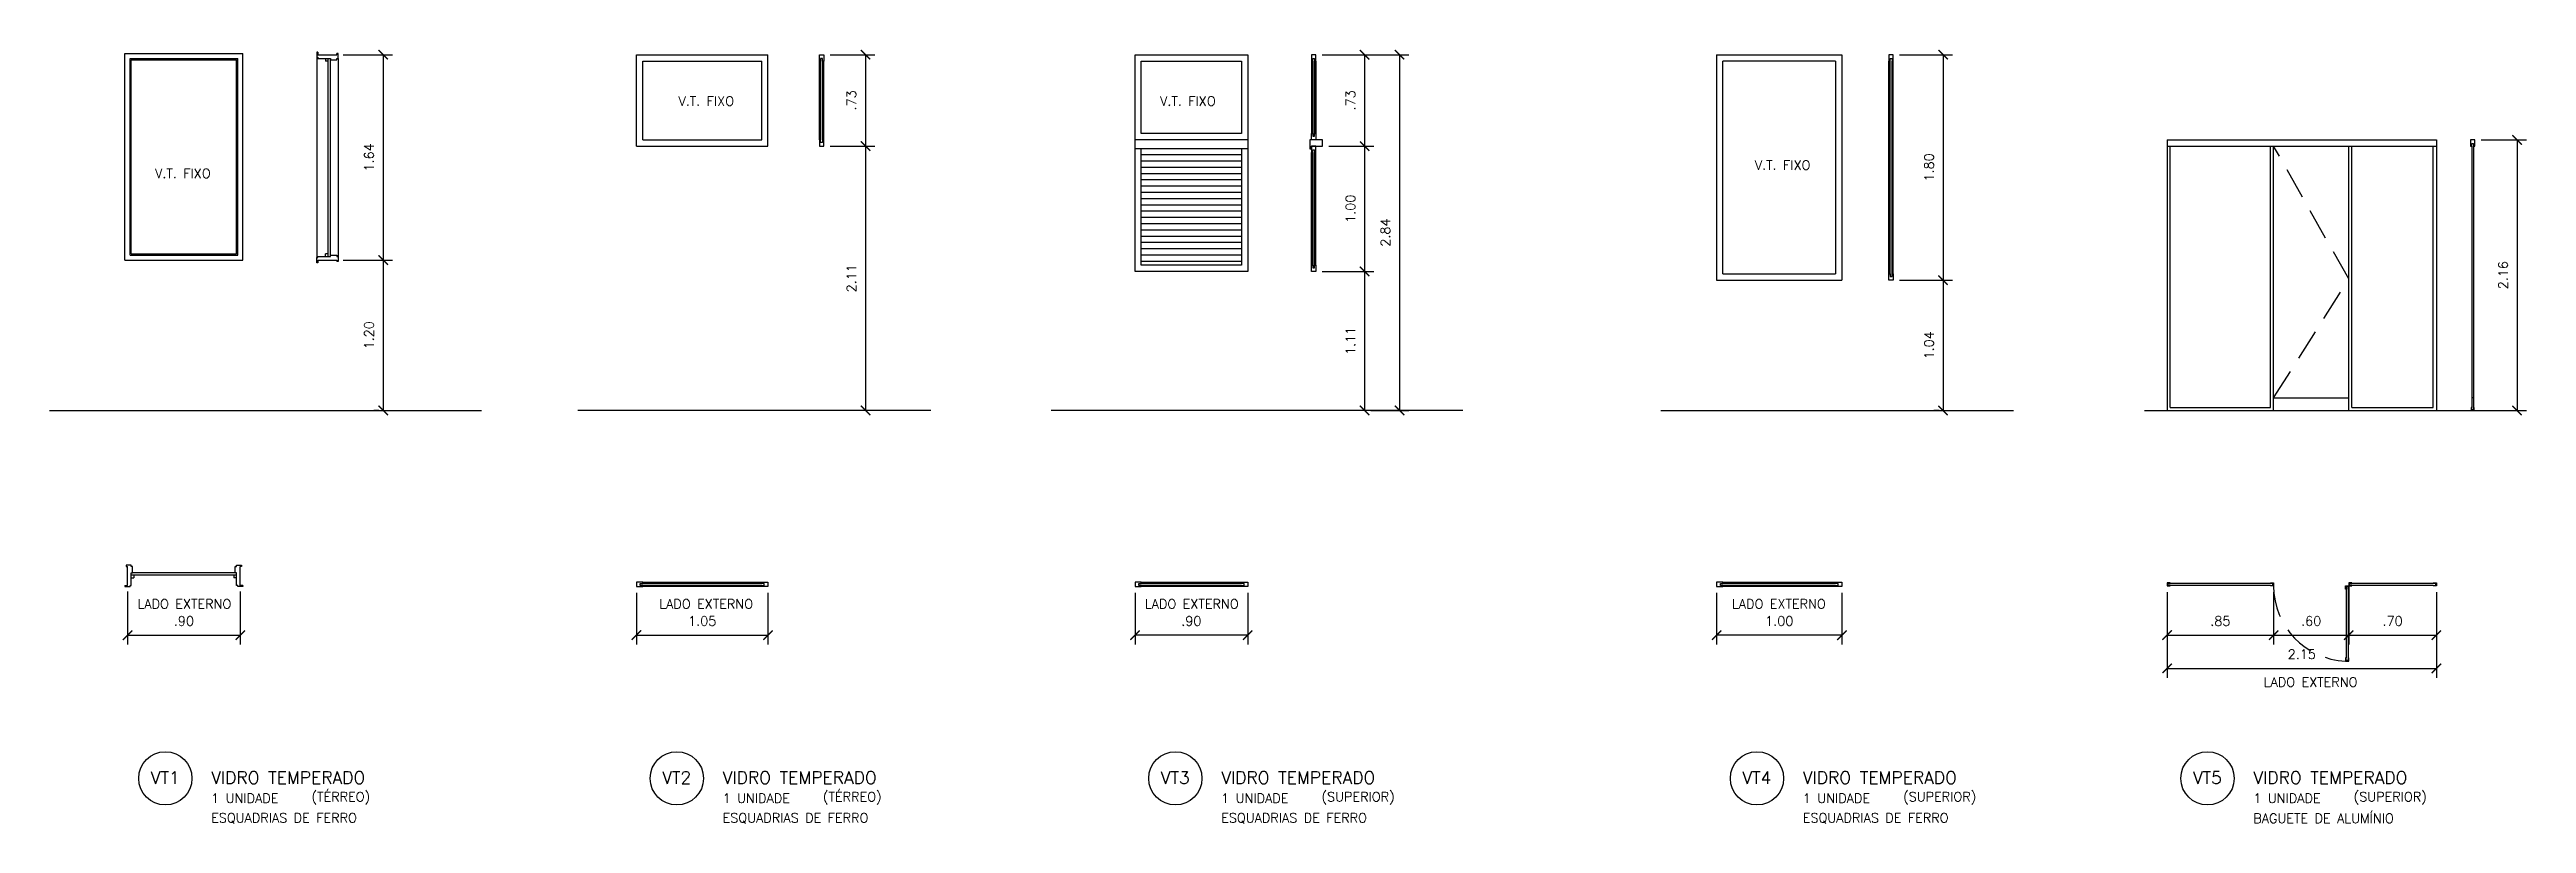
# Model space of a CAD drawing. Header units: millimetres. Extents: x 193 to 586, y 108 to 133.
# Drawn here: x 457.36 to 477.14, y 125.86 to 132.04 of the extents above; entities that cross this region are included whole.
import ezdxf

# ---------------------------------------------------------------- set-up
doc = ezdxf.new("R2010")
doc.units = ezdxf.units.MM
doc.linetypes.add('HIDDEN', pattern=[0.375, 0.25, -0.125])
for name, color, linetype in [('CAIX', 2, 'Continuous'), ('CAIXN', 7, 'Continuous'), ('COTAS', 1, 'Continuous'), ('LPROJ', 7, 'HIDDEN'), ('LVISTA01', 8, 'Continuous'), ('LVISTA02', 1, 'Continuous'), ('REVEST', 2, 'Continuous')]:
    doc.layers.add(name, color=color, linetype=linetype)
doc.styles.add('100-50', font='romans.shx', dxfattribs={"height": 0.125})
doc.styles.add('60-50', font='romans.shx', dxfattribs={"height": 0.075})
doc.dimstyles.new('50', dxfattribs={"dimtxt": 0.1, "dimasz": 2.5, "dimexe": 1.25, "dimexo": 0.625, "dimgap": 0.075, "dimtad": 1, "dimzin": 0, "dimdsep": 46, "dimtxsty": '60-50', "dimcen": 2.5, "dimclrt": 3, "dimadec": 0, "dimazin": 0, "dimtfac": 1, "dimtmove": 0, "dimatfit": 3, "dimfxl": 1, "dimarcsym": 0})

msp = doc.modelspace()

# ---------------------------------------------------------------- texts
at = {"layer": 'CAIXN', "ltscale": 0.5, "char_height": 0.075, "style": '60-50'}
for s, insert, attachment_point in [('V.T. FIXO', (462.6052, 131.6297), 5), ('V.T. FIXO', (466.4508, 131.6297), 5), ('V.T. FIXO', (471.1992, 131.1187), 5), ('V.T. FIXO', (458.4262, 131.0523), 5), ('LADO EXTERNO', (458.4383, 127.6152), 5), ('LADO EXTERNO', (462.6042, 127.6152), 5), ('LADO EXTERNO', (466.4814, 127.6152), 5), ('LADO EXTERNO', (471.1692, 127.6152), 5), ('LADO EXTERNO', (475.4147, 126.9916), 5), ('1 UNIDADE', (458.6521, 126.0635), 4), ('(TÉRREO)', (459.4527, 126.0635), 4), ('1 UNIDADE', (462.7359, 126.0635), 4), ('(TÉRREO)', (463.5364, 126.0635), 4), ('1 UNIDADE', (466.7166, 126.0635), 4), ('(SUPERIOR)', (467.5171, 126.0635), 4), ('1 UNIDADE', (471.3603, 126.0635), 4), ('(SUPERIOR)', (472.1608, 126.0635), 4), ('1 UNIDADE', (474.9574, 126.0635), 4), ('(SUPERIOR)', (475.7579, 126.0635), 4), ('ESQUADRIAS DE FERRO', (458.6521, 125.9036), 4), ('ESQUADRIAS DE FERRO', (462.7359, 125.9036), 4), ('ESQUADRIAS DE FERRO', (466.7166, 125.9036), 4), ('ESQUADRIAS DE FERRO', (471.3603, 125.9036), 4), ('BAGUETE DE ALUMÍNIO', (474.9574, 125.9036), 4)]:
    msp.add_mtext(s, dxfattribs=dict(at, insert=insert, attachment_point=attachment_point))
at = {"layer": 'CAIXN', "color": 2, "ltscale": 0.5, "char_height": 0.1, "style": '100-50'}
for s, insert, attachment_point in [('VT1', (458.2852, 126.2285), 5), ('VIDRO TEMPERADO', (458.6523, 126.2285), 4), ('VT2', (462.3689, 126.2285), 5), ('VIDRO TEMPERADO', (462.736, 126.2285), 4), ('VT3', (466.3496, 126.2285), 5), ('VIDRO TEMPERADO', (466.7167, 126.2285), 4), ('VT4', (470.9933, 126.2285), 5), ('VIDRO TEMPERADO', (471.3604, 126.2285), 4), ('VT5', (474.5904, 126.2285), 5), ('VIDRO TEMPERADO', (474.9575, 126.2285), 4)]:
    msp.add_mtext(s, dxfattribs=dict(at, insert=insert, attachment_point=attachment_point))

# ---------------------------------------------------------------- blocks, each defined once
blk = doc.blocks.new('_ARCHTICK')
at = {"color": 0, "linetype": 'ByBlock', "const_width": 0.15}
blk.add_lwpolyline([(-0.5, -0.5), (0.5, 0.5)], dxfattribs=at)
blk = doc.blocks.new('*D160')
at = {"color": 0, "linetype": 'ByBlock'}
for p, q in [((216.039, 234.79), (216.434, 234.79)), ((216.359, 234.79), (216.359, 233.15)), ((216.039, 233.15), (216.434, 233.15))]:
    blk.add_line(p, q, dxfattribs=at)
at = {"layer": 'DEFPOINTS', "color": 0, "linetype": 'ByBlock'}
for p in [(215.989, 234.79), (215.989, 233.15), (216.359, 233.15)]:
    blk.add_point(p, dxfattribs=at)
at = {"color": 0, "linetype": 'ByBlock', "xscale": 0.075, "yscale": 0.075, "zscale": 0.075}
for p, rotation in [((216.359, 234.79), 90), ((216.359, 233.15), 270)]:
    blk.add_blockref('_ARCHTICK', p, dxfattribs=dict(at, rotation=rotation))
at = {"color": 3, "linetype": 'ByBlock', "insert": (216.246, 233.97), "char_height": 0.075, "attachment_point": 5, "rotation": 90, "style": '60-50'}
blk.add_mtext('1.64', dxfattribs=at)
blk = doc.blocks.new('*D161')
at = {"color": 0, "linetype": 'ByBlock'}
for p, q in [((216.359, 233.15), (216.359, 231.95)), ((216.323, 231.95), (216.284, 231.95))]:
    blk.add_line(p, q, dxfattribs=at)
at = {"layer": 'DEFPOINTS', "color": 0, "linetype": 'ByBlock'}
for p in [(215.989, 233.15), (216.359, 231.95), (216.373, 231.95)]:
    blk.add_point(p, dxfattribs=at)
at = {"color": 0, "linetype": 'ByBlock', "xscale": 0.075, "yscale": 0.075, "zscale": 0.075}
for p, rotation in [((216.359, 233.15), 90), ((216.359, 231.95), 270)]:
    blk.add_blockref('_ARCHTICK', p, dxfattribs=dict(at, rotation=rotation))
at = {"color": 3, "linetype": 'ByBlock', "insert": (216.246, 232.55), "char_height": 0.075, "attachment_point": 5, "rotation": 90, "style": '60-50'}
blk.add_mtext('1.20', dxfattribs=at)
blk = doc.blocks.new('*D162')
at = {"color": 0, "linetype": 'ByBlock'}
for p, q in [((214.318, 230.504), (214.318, 230.081)), ((215.218, 230.504), (215.218, 230.081)), ((214.318, 230.156), (215.218, 230.156))]:
    blk.add_line(p, q, dxfattribs=at)
at = {"layer": 'DEFPOINTS', "color": 0, "linetype": 'ByBlock'}
for p in [(214.318, 230.554), (215.218, 230.554), (215.218, 230.156)]:
    blk.add_point(p, dxfattribs=at)
at = {"color": 0, "linetype": 'ByBlock', "xscale": 0.075, "yscale": 0.075, "zscale": 0.075, "rotation": 180}
blk.add_blockref('_ARCHTICK', (214.318, 230.156), dxfattribs=at)
at = {"color": 0, "linetype": 'ByBlock', "xscale": 0.075, "yscale": 0.075, "zscale": 0.075}
blk.add_blockref('_ARCHTICK', (215.218, 230.156), dxfattribs=at)
at = {"color": 3, "linetype": 'ByBlock', "insert": (214.768, 230.269), "char_height": 0.075, "attachment_point": 5, "style": '60-50'}
blk.add_mtext('.90', dxfattribs=at)
blk = doc.blocks.new('*D163')
at = {"color": 0, "linetype": 'ByBlock'}
for p, q in [((219.157, 234.79), (219.515, 234.79)), ((219.44, 234.79), (219.44, 234.06)), ((219.157, 234.06), (219.515, 234.06))]:
    blk.add_line(p, q, dxfattribs=at)
at = {"layer": 'DEFPOINTS', "color": 0, "linetype": 'ByBlock'}
for p in [(219.107, 234.79), (219.107, 234.06), (219.44, 234.06)]:
    blk.add_point(p, dxfattribs=at)
at = {"color": 0, "linetype": 'ByBlock', "xscale": 0.075, "yscale": 0.075, "zscale": 0.075}
for p, rotation in [((219.44, 234.79), 90), ((219.44, 234.06), 270)]:
    blk.add_blockref('_ARCHTICK', p, dxfattribs=dict(at, rotation=rotation))
at = {"color": 3, "linetype": 'ByBlock', "insert": (219.327, 234.425), "char_height": 0.075, "attachment_point": 5, "rotation": 90, "style": '60-50'}
blk.add_mtext('.73', dxfattribs=at)
blk = doc.blocks.new('*D164')
at = {"color": 0, "linetype": 'ByBlock'}
for p, q in [((219.44, 234.06), (219.44, 231.95)), ((219.41, 231.95), (219.365, 231.95))]:
    blk.add_line(p, q, dxfattribs=at)
at = {"layer": 'DEFPOINTS', "color": 0, "linetype": 'ByBlock'}
for p in [(219.107, 234.06), (219.44, 231.95), (219.46, 231.95)]:
    blk.add_point(p, dxfattribs=at)
at = {"color": 0, "linetype": 'ByBlock', "xscale": 0.075, "yscale": 0.075, "zscale": 0.075}
for p, rotation in [((219.44, 234.06), 90), ((219.44, 231.95), 270)]:
    blk.add_blockref('_ARCHTICK', p, dxfattribs=dict(at, rotation=rotation))
at = {"color": 3, "linetype": 'ByBlock', "insert": (219.327, 233.005), "char_height": 0.075, "attachment_point": 5, "rotation": 90, "style": '60-50'}
blk.add_mtext('2.11', dxfattribs=at)
blk = doc.blocks.new('*D165')
at = {"color": 0, "linetype": 'ByBlock'}
for p, q in [((217.611, 230.494), (217.611, 230.081)), ((218.661, 230.494), (218.661, 230.081)), ((217.611, 230.156), (218.661, 230.156))]:
    blk.add_line(p, q, dxfattribs=at)
at = {"layer": 'DEFPOINTS', "color": 0, "linetype": 'ByBlock'}
for p in [(217.611, 230.544), (218.661, 230.544), (218.661, 230.156)]:
    blk.add_point(p, dxfattribs=at)
at = {"color": 0, "linetype": 'ByBlock', "xscale": 0.075, "yscale": 0.075, "zscale": 0.075, "rotation": 180}
blk.add_blockref('_ARCHTICK', (217.611, 230.156), dxfattribs=at)
at = {"color": 0, "linetype": 'ByBlock', "xscale": 0.075, "yscale": 0.075, "zscale": 0.075}
blk.add_blockref('_ARCHTICK', (218.661, 230.156), dxfattribs=at)
at = {"color": 3, "linetype": 'ByBlock', "insert": (218.136, 230.269), "char_height": 0.075, "attachment_point": 5, "style": '60-50'}
blk.add_mtext('1.05', dxfattribs=at)
blk = doc.blocks.new('*D166')
at = {"color": 0, "linetype": 'ByBlock'}
for p, q in [((220.707, 230.494), (220.707, 230.081)), ((221.607, 230.494), (221.607, 230.081)), ((221.607, 230.156), (220.707, 230.156))]:
    blk.add_line(p, q, dxfattribs=at)
at = {"layer": 'DEFPOINTS', "color": 0, "linetype": 'ByBlock'}
for p in [(220.707, 230.544), (221.607, 230.544), (220.707, 230.156)]:
    blk.add_point(p, dxfattribs=at)
at = {"color": 0, "linetype": 'ByBlock', "xscale": 0.075, "yscale": 0.075, "zscale": 0.075}
for p, rotation in [((220.707, 230.156), 179.9999999999928), ((221.607, 230.156), 359.9999999999928)]:
    blk.add_blockref('_ARCHTICK', p, dxfattribs=dict(at, rotation=rotation))
at = {"color": 3, "linetype": 'ByBlock', "insert": (221.157, 230.269), "char_height": 0.075, "attachment_point": 5, "style": '60-50'}
blk.add_mtext('.90', dxfattribs=at)
blk = doc.blocks.new('*D167')
at = {"color": 0, "linetype": 'ByBlock'}
for p, q in [((222.201, 234.79), (222.615, 234.79)), ((222.54, 234.79), (222.54, 234.06)), ((222.254, 234.06), (222.615, 234.06))]:
    blk.add_line(p, q, dxfattribs=at)
at = {"layer": 'DEFPOINTS', "color": 0, "linetype": 'ByBlock'}
for p in [(222.151, 234.79), (222.204, 234.06), (222.54, 234.06)]:
    blk.add_point(p, dxfattribs=at)
at = {"color": 0, "linetype": 'ByBlock', "xscale": 0.075, "yscale": 0.075, "zscale": 0.075}
for p, rotation in [((222.54, 234.79), 90), ((222.54, 234.06), 270)]:
    blk.add_blockref('_ARCHTICK', p, dxfattribs=dict(at, rotation=rotation))
at = {"color": 3, "linetype": 'ByBlock', "insert": (222.427, 234.425), "char_height": 0.075, "attachment_point": 5, "rotation": 90, "style": '60-50'}
blk.add_mtext('.73', dxfattribs=at)
blk = doc.blocks.new('*D168')
at = {"color": 0, "linetype": 'ByBlock'}
for p, q in [((222.54, 234.06), (222.54, 233.06)), ((222.201, 233.06), (222.615, 233.06))]:
    blk.add_line(p, q, dxfattribs=at)
at = {"layer": 'DEFPOINTS', "color": 0, "linetype": 'ByBlock'}
for p in [(222.204, 234.06), (222.151, 233.06), (222.54, 233.06)]:
    blk.add_point(p, dxfattribs=at)
at = {"color": 0, "linetype": 'ByBlock', "xscale": 0.075, "yscale": 0.075, "zscale": 0.075}
for p, rotation in [((222.54, 234.06), 90), ((222.54, 233.06), 270)]:
    blk.add_blockref('_ARCHTICK', p, dxfattribs=dict(at, rotation=rotation))
at = {"color": 3, "linetype": 'ByBlock', "insert": (222.427, 233.56), "char_height": 0.075, "attachment_point": 5, "rotation": 90, "style": '60-50'}
blk.add_mtext('1.00', dxfattribs=at)
blk = doc.blocks.new('*D169')
at = {"color": 0, "linetype": 'ByBlock'}
for p, q in [((222.54, 233.06), (222.54, 231.95)), ((222.547, 231.95), (222.465, 231.95))]:
    blk.add_line(p, q, dxfattribs=at)
at = {"layer": 'DEFPOINTS', "color": 0, "linetype": 'ByBlock'}
for p in [(222.151, 233.06), (222.54, 231.95), (222.597, 231.95)]:
    blk.add_point(p, dxfattribs=at)
at = {"color": 0, "linetype": 'ByBlock', "xscale": 0.075, "yscale": 0.075, "zscale": 0.075}
for p, rotation in [((222.54, 233.06), 90), ((222.54, 231.95), 270)]:
    blk.add_blockref('_ARCHTICK', p, dxfattribs=dict(at, rotation=rotation))
at = {"color": 3, "linetype": 'ByBlock', "insert": (222.427, 232.505), "char_height": 0.075, "attachment_point": 5, "rotation": 90, "style": '60-50'}
blk.add_mtext('1.11', dxfattribs=at)
blk = doc.blocks.new('*D170')
at = {"color": 0, "linetype": 'ByBlock'}
for p, q in [((222.59, 234.79), (222.894, 234.79)), ((222.819, 234.79), (222.819, 231.95)), ((222.59, 231.95), (222.894, 231.95))]:
    blk.add_line(p, q, dxfattribs=at)
at = {"layer": 'DEFPOINTS', "color": 0, "linetype": 'ByBlock'}
for p in [(222.54, 234.79), (222.54, 231.95), (222.819, 231.95)]:
    blk.add_point(p, dxfattribs=at)
at = {"color": 0, "linetype": 'ByBlock', "xscale": 0.075, "yscale": 0.075, "zscale": 0.075}
for p, rotation in [((222.819, 234.79), 90), ((222.819, 231.95), 270)]:
    blk.add_blockref('_ARCHTICK', p, dxfattribs=dict(at, rotation=rotation))
at = {"color": 3, "linetype": 'ByBlock', "insert": (222.706, 233.37), "char_height": 0.075, "attachment_point": 5, "rotation": 90, "style": '60-50'}
blk.add_mtext('2.84', dxfattribs=at)
blk = doc.blocks.new('*D171')
at = {"color": 0, "linetype": 'ByBlock'}
for p, q in [((223.77, 230.494), (223.77, 230.081)), ((224.77, 230.494), (224.77, 230.081)), ((224.77, 230.156), (223.77, 230.156))]:
    blk.add_line(p, q, dxfattribs=at)
at = {"layer": 'DEFPOINTS', "color": 0, "linetype": 'ByBlock'}
for p in [(223.77, 230.544), (224.77, 230.544), (223.77, 230.156)]:
    blk.add_point(p, dxfattribs=at)
at = {"color": 0, "linetype": 'ByBlock', "xscale": 0.075, "yscale": 0.075, "zscale": 0.075, "rotation": 180}
blk.add_blockref('_ARCHTICK', (223.77, 230.156), dxfattribs=at)
at = {"color": 0, "linetype": 'ByBlock', "xscale": 0.075, "yscale": 0.075, "zscale": 0.075}
blk.add_blockref('_ARCHTICK', (224.77, 230.156), dxfattribs=at)
at = {"color": 3, "linetype": 'ByBlock', "insert": (224.27, 230.269), "char_height": 0.075, "attachment_point": 5, "style": '60-50'}
blk.add_mtext('1.00', dxfattribs=at)
blk = doc.blocks.new('*D172')
at = {"color": 0, "linetype": 'ByBlock'}
for p, q in [((225.231, 234.79), (225.653, 234.79)), ((225.578, 234.79), (225.578, 232.99)), ((225.231, 232.99), (225.653, 232.99))]:
    blk.add_line(p, q, dxfattribs=at)
at = {"layer": 'DEFPOINTS', "color": 0, "linetype": 'ByBlock'}
for p in [(225.181, 234.79), (225.181, 232.99), (225.578, 232.99)]:
    blk.add_point(p, dxfattribs=at)
at = {"color": 0, "linetype": 'ByBlock', "xscale": 0.075, "yscale": 0.075, "zscale": 0.075}
for p, rotation in [((225.578, 234.79), 90), ((225.578, 232.99), 270)]:
    blk.add_blockref('_ARCHTICK', p, dxfattribs=dict(at, rotation=rotation))
at = {"color": 3, "linetype": 'ByBlock', "insert": (225.466, 233.89), "char_height": 0.075, "attachment_point": 5, "rotation": 90, "style": '60-50'}
blk.add_mtext('1.80', dxfattribs=at)
blk = doc.blocks.new('*D173')
at = {"color": 0, "linetype": 'ByBlock'}
for p, q in [((225.578, 232.99), (225.578, 231.95)), ((225.546, 231.95), (225.503, 231.95))]:
    blk.add_line(p, q, dxfattribs=at)
at = {"layer": 'DEFPOINTS', "color": 0, "linetype": 'ByBlock'}
for p in [(225.181, 232.99), (225.578, 231.95), (225.596, 231.95)]:
    blk.add_point(p, dxfattribs=at)
at = {"color": 0, "linetype": 'ByBlock', "xscale": 0.075, "yscale": 0.075, "zscale": 0.075}
for p, rotation in [((225.578, 232.99), 90), ((225.578, 231.95), 270)]:
    blk.add_blockref('_ARCHTICK', p, dxfattribs=dict(at, rotation=rotation))
at = {"color": 3, "linetype": 'ByBlock', "insert": (225.466, 232.47), "char_height": 0.075, "attachment_point": 5, "rotation": 90, "style": '60-50'}
blk.add_mtext('1.04', dxfattribs=at)
blk = doc.blocks.new('*D174')
at = {"color": 0, "linetype": 'ByBlock'}
for p, q in [((226.321, 230.499), (226.321, 230.081)), ((227.171, 230.499), (227.171, 230.081)), ((226.321, 230.156), (227.171, 230.156))]:
    blk.add_line(p, q, dxfattribs=at)
at = {"layer": 'DEFPOINTS', "color": 0, "linetype": 'ByBlock'}
for p in [(226.321, 230.549), (227.171, 230.549), (227.171, 230.156)]:
    blk.add_point(p, dxfattribs=at)
at = {"color": 0, "linetype": 'ByBlock', "xscale": 0.075, "yscale": 0.075, "zscale": 0.075, "rotation": 180}
blk.add_blockref('_ARCHTICK', (226.321, 230.156), dxfattribs=at)
at = {"color": 0, "linetype": 'ByBlock', "xscale": 0.075, "yscale": 0.075, "zscale": 0.075}
blk.add_blockref('_ARCHTICK', (227.171, 230.156), dxfattribs=at)
at = {"color": 3, "linetype": 'ByBlock', "insert": (226.746, 230.269), "char_height": 0.075, "attachment_point": 5, "style": '60-50'}
blk.add_mtext('.85', dxfattribs=at)
blk = doc.blocks.new('*D175')
at = {"color": 0, "linetype": 'ByBlock'}
for p, q in [((227.771, 230.524), (227.771, 230.081)), ((227.171, 230.156), (227.771, 230.156))]:
    blk.add_line(p, q, dxfattribs=at)
at = {"layer": 'DEFPOINTS', "color": 0, "linetype": 'ByBlock'}
for p in [(227.171, 230.549), (227.771, 230.574), (227.771, 230.156)]:
    blk.add_point(p, dxfattribs=at)
at = {"color": 0, "linetype": 'ByBlock', "xscale": 0.075, "yscale": 0.075, "zscale": 0.075, "rotation": 180}
blk.add_blockref('_ARCHTICK', (227.171, 230.156), dxfattribs=at)
at = {"color": 0, "linetype": 'ByBlock', "xscale": 0.075, "yscale": 0.075, "zscale": 0.075}
blk.add_blockref('_ARCHTICK', (227.771, 230.156), dxfattribs=at)
at = {"color": 3, "linetype": 'ByBlock', "insert": (227.471, 230.269), "char_height": 0.075, "attachment_point": 5, "style": '60-50'}
blk.add_mtext('.60', dxfattribs=at)
blk = doc.blocks.new('*D176')
at = {"color": 0, "linetype": 'ByBlock'}
for p, q in [((228.471, 230.499), (228.471, 230.081)), ((227.771, 230.156), (228.471, 230.156))]:
    blk.add_line(p, q, dxfattribs=at)
at = {"layer": 'DEFPOINTS', "color": 0, "linetype": 'ByBlock'}
for p in [(227.771, 230.574), (228.471, 230.549), (228.471, 230.156)]:
    blk.add_point(p, dxfattribs=at)
at = {"color": 0, "linetype": 'ByBlock', "xscale": 0.075, "yscale": 0.075, "zscale": 0.075, "rotation": 180}
blk.add_blockref('_ARCHTICK', (227.771, 230.156), dxfattribs=at)
at = {"color": 0, "linetype": 'ByBlock', "xscale": 0.075, "yscale": 0.075, "zscale": 0.075}
blk.add_blockref('_ARCHTICK', (228.471, 230.156), dxfattribs=at)
at = {"color": 3, "linetype": 'ByBlock', "insert": (228.121, 230.269), "char_height": 0.075, "attachment_point": 5, "style": '60-50'}
blk.add_mtext('.70', dxfattribs=at)
blk = doc.blocks.new('*D177')
at = {"color": 0, "linetype": 'ByBlock'}
for p, q in [((226.321, 230.106), (226.321, 229.816)), ((228.471, 230.106), (228.471, 229.816)), ((226.321, 229.891), (228.471, 229.891))]:
    blk.add_line(p, q, dxfattribs=at)
at = {"layer": 'DEFPOINTS', "color": 0, "linetype": 'ByBlock'}
for p in [(226.321, 230.156), (228.471, 230.156), (228.471, 229.891)]:
    blk.add_point(p, dxfattribs=at)
at = {"color": 0, "linetype": 'ByBlock', "xscale": 0.075, "yscale": 0.075, "zscale": 0.075, "rotation": 180}
blk.add_blockref('_ARCHTICK', (226.321, 229.891), dxfattribs=at)
at = {"color": 0, "linetype": 'ByBlock', "xscale": 0.075, "yscale": 0.075, "zscale": 0.075}
blk.add_blockref('_ARCHTICK', (228.471, 229.891), dxfattribs=at)
at = {"color": 3, "linetype": 'ByBlock', "insert": (227.396, 230.004), "char_height": 0.075, "attachment_point": 5, "style": '60-50'}
blk.add_mtext('2.15', dxfattribs=at)
blk = doc.blocks.new('*D178')
at = {"color": 0, "linetype": 'ByBlock'}
for p, q in [((228.828, 234.11), (229.19, 234.11)), ((229.115, 234.11), (229.115, 231.95)), ((228.823, 231.95), (229.19, 231.95))]:
    blk.add_line(p, q, dxfattribs=at)
at = {"layer": 'DEFPOINTS', "color": 0, "linetype": 'ByBlock'}
for p in [(228.778, 234.11), (228.773, 231.95), (229.115, 231.95)]:
    blk.add_point(p, dxfattribs=at)
at = {"color": 0, "linetype": 'ByBlock', "xscale": 0.075, "yscale": 0.075, "zscale": 0.075}
for p, rotation in [((229.115, 234.11), 90), ((229.115, 231.95), 270)]:
    blk.add_blockref('_ARCHTICK', p, dxfattribs=dict(at, rotation=rotation))
at = {"color": 3, "linetype": 'ByBlock', "insert": (229.003, 233.03), "char_height": 0.075, "attachment_point": 5, "rotation": 90, "style": '60-50'}
blk.add_mtext('2.16', dxfattribs=at)

# ---------------------------------------------------------------- dimensions: what is measured, and where the dimension line sits
at = {"layer": 'COTAS'}
for base, p1, p2, override, picture, middle, set_off in [((460.0251, 130.3596), (459.6551, 131.9996), (459.6551, 130.3596), {"dimasz": 0.075, "dimexe": 0.075, "dimexo": 0.05, "dimzin": 4, "dimblk1": 'ARCHTICK', "dimblk2": 'ARCHTICK', "dimsah": 1, "dimtmove": 2}, '*D160', (459.9126, 131.1796), (243.6665, -102.7902)), ((463.8767, 131.2697), (463.5434, 131.9996), (463.5434, 131.2697), {"dimasz": 0.075, "dimexe": 0.075, "dimexo": 0.05, "dimzin": 4, "dimblk1": 'ARCHTICK', "dimblk2": 'ARCHTICK', "dimsah": 1, "dimtmove": 2}, '*D163', (463.7642, 131.6347), (244.4368, -102.7902)), ((467.861, 131.2697), (467.4724, 131.9996), (467.5249, 131.2697), {"dimasz": 0.075, "dimexe": 0.075, "dimexo": 0.05, "dimzin": 4, "dimblk1": 'ARCHTICK', "dimblk2": 'ARCHTICK', "dimsah": 1, "dimtmove": 2}, '*D167', (467.7485, 131.6347), (245.3213, -102.7902)), ((468.14, 129.1596), (467.861, 131.9996), (467.861, 129.1596), {"dimasz": 0.075, "dimexe": 0.075, "dimexo": 0.05, "dimzin": 4, "dimblk1": 'ARCHTICK', "dimblk2": 'ARCHTICK', "dimsah": 1, "dimtmove": 2}, '*D170', (468.0275, 130.5796), (245.3213, -102.7902)), ((472.4805, 130.1996), (472.0827, 131.9996), (472.0827, 130.1996), {"dimasz": 0.075, "dimexe": 0.075, "dimexo": 0.05, "dimzin": 4, "dimblk1": 'ARCHTICK', "dimblk2": 'ARCHTICK', "dimsah": 1, "dimtmove": 2}, '*D172', (472.368, 131.0996), (246.9021, -102.7902)), ((477.0631, 129.1596), (476.7258, 131.3197), (476.7208, 129.1596), {"dimasz": 0.075, "dimexe": 0.075, "dimexo": 0.05, "dimzin": 4, "dimblk1": 'ARCHTICK', "dimblk2": 'ARCHTICK', "dimsah": 1, "dimtmove": 2}, '*D178', (476.9506, 130.2397), (247.9481, -102.7902)), ((463.8767, 129.1596), (463.5434, 131.2697), (463.8968, 129.1596), {"dimasz": 0.075, "dimexe": 0.075, "dimexo": 0.05, "dimzin": 4, "dimblk1": 'ARCHTICK', "dimblk2": 'ARCHTICK', "dimsah": 1, "dimse1": 1, "dimtmove": 2}, '*D164', (463.7642, 130.2147), (244.4368, -102.7902)), ((467.861, 130.2696), (467.5249, 131.2697), (467.4724, 130.2696), {"dimasz": 0.075, "dimexe": 0.075, "dimexo": 0.05, "dimzin": 4, "dimblk1": 'ARCHTICK', "dimblk2": 'ARCHTICK', "dimsah": 1, "dimse1": 1, "dimtmove": 2}, '*D168', (467.7485, 130.7697), (245.3213, -102.7902)), ((460.0251, 129.1596), (459.6551, 130.3596), (460.0393, 129.1596), {"dimasz": 0.075, "dimexe": 0.075, "dimexo": 0.05, "dimzin": 4, "dimblk1": 'ARCHTICK', "dimblk2": 'ARCHTICK', "dimsah": 1, "dimse1": 1, "dimtmove": 2}, '*D161', (459.9126, 129.7596), (243.6665, -102.7902)), ((467.861, 129.1596), (467.4724, 130.2696), (467.9181, 129.1596), {"dimasz": 0.075, "dimexe": 0.075, "dimexo": 0.05, "dimzin": 4, "dimblk1": 'ARCHTICK', "dimblk2": 'ARCHTICK', "dimsah": 1, "dimse1": 1, "dimtmove": 2}, '*D169', (467.7485, 129.7146), (245.3213, -102.7902)), ((472.4805, 129.1596), (472.0827, 130.1996), (472.4977, 129.1596), {"dimasz": 0.075, "dimexe": 0.075, "dimexo": 0.05, "dimzin": 4, "dimblk1": 'ARCHTICK', "dimblk2": 'ARCHTICK', "dimsah": 1, "dimse1": 1, "dimtmove": 2}, '*D173', (472.368, 129.6796), (246.9021, -102.7902))]:
    dim = msp.add_linear_dim(base=base, p1=p1, p2=p2, angle=90, dimstyle='50', override=override, dxfattribs=at)
    dim.commit()
    dim.dimension.update_dxf_attribs({"geometry": picture, "text_midpoint": middle, "insert": set_off})
for p1, p2, distance, picture, middle, set_off in [((457.9841, 127.7635), (458.8841, 127.7635), -0.3977, '*D162', (458.4341, 127.4783), (243.6665, -102.7902)), ((466.9286, 127.7535), (466.0286, 127.7535), 0.3877, '*D166', (466.4786, 127.4783), (245.3213, -102.7902)), ((474.2694, 127.3658), (476.4194, 127.3658), -0.2646, '*D177', (475.3444, 127.2137), (247.9481, -102.7902))]:
    dim = msp.add_aligned_dim(p1=p1, p2=p2, distance=distance, dimstyle='50', override={"dimasz": 0.075, "dimexe": 0.075, "dimexo": 0.05, "dimzin": 4, "dimblk1": 'ARCHTICK', "dimblk2": 'ARCHTICK', "dimsah": 1, "dimtmove": 2}, dxfattribs=at)
    dim.commit()
    dim.dimension.update_dxf_attribs({"geometry": picture, "text_midpoint": middle, "insert": set_off})
for base, p1, p2, override, picture, middle, set_off in [((475.1194, 127.3658), (474.2694, 127.7585), (475.1194, 127.7585), {"dimasz": 0.075, "dimexe": 0.075, "dimexo": 0.05, "dimzin": 4, "dimblk1": 'ARCHTICK', "dimblk2": 'ARCHTICK', "dimsah": 1, "dimtmove": 2}, '*D174', (474.6944, 127.4783), (247.9481, -102.7902)), ((475.7194, 127.3658), (475.1194, 127.7585), (475.7194, 127.7835), {"dimasz": 0.075, "dimexe": 0.075, "dimexo": 0.05, "dimzin": 4, "dimblk1": 'ARCHTICK', "dimblk2": 'ARCHTICK', "dimsah": 1, "dimse1": 1, "dimtmove": 2}, '*D175', (475.4194, 127.4783), (247.9481, -102.7902)), ((476.4194, 127.3658), (475.7194, 127.7835), (476.4194, 127.7585), {"dimasz": 0.075, "dimexe": 0.075, "dimexo": 0.05, "dimzin": 4, "dimblk1": 'ARCHTICK', "dimblk2": 'ARCHTICK', "dimsah": 1, "dimse1": 1, "dimtmove": 2}, '*D176', (476.0694, 127.4783), (247.9481, -102.7902)), ((463.0979, 127.3658), (462.0479, 127.7535), (463.0979, 127.7535), {"dimasz": 0.075, "dimexe": 0.075, "dimexo": 0.05, "dimzin": 4, "dimblk1": 'ARCHTICK', "dimblk2": 'ARCHTICK', "dimsah": 1, "dimtmove": 2}, '*D165', (462.5729, 127.4783), (244.4368, -102.7902)), ((470.6723, 127.3658), (471.6723, 127.7535), (470.6723, 127.7535), {"dimasz": 0.075, "dimexe": 0.075, "dimexo": 0.05, "dimzin": 4, "dimblk1": 'ARCHTICK', "dimblk2": 'ARCHTICK', "dimsah": 1, "dimtmove": 2}, '*D171', (471.1723, 127.4783), (246.9021, -102.7902))]:
    dim = msp.add_linear_dim(base=base, p1=p1, p2=p2, dimstyle='50', override=override, dxfattribs=at)
    dim.commit()
    dim.dimension.update_dxf_attribs({"geometry": picture, "text_midpoint": middle, "insert": set_off})

# ---------------------------------------------------------------- linework, layer by layer
at = {"layer": 'CAIX'}
for p, q in [((459.5051, 132.0196), (459.5051, 131.9996)), ((459.5051, 131.9996), (459.6551, 131.9996)), ((459.5051, 131.9696), (459.5051, 131.9696)), ((459.5651, 131.9696), (459.5651, 131.9496)), ((459.5851, 131.9496), (459.5651, 131.9496)), ((459.5851, 130.3896), (459.5851, 131.9696)), ((459.6051, 130.3996), (459.6051, 131.9596)), ((459.6551, 131.9996), (459.6551, 132.0096)), ((463.5184, 131.9496), (463.5184, 131.3197)), ((463.5334, 131.9496), (463.5334, 131.3197)), ((467.4474, 131.9496), (467.4474, 131.3697)), ((467.4624, 131.9496), (467.4624, 131.3697)), ((472.0577, 130.2496), (472.0577, 131.9496)), ((472.0727, 130.2496), (472.0727, 131.9496)), ((467.4474, 130.3196), (467.4474, 131.2197)), ((467.4624, 130.3196), (467.4624, 131.2197)), ((476.7008, 131.2697), (476.7008, 129.1846)), ((476.7158, 131.2697), (476.7158, 129.1846)), ((459.5051, 130.3596), (459.6551, 130.3596)), ((459.5051, 130.3596), (459.5051, 130.3396)), ((459.5651, 130.3896), (459.5651, 130.4096)), ((459.5851, 130.4096), (459.5651, 130.4096)), ((459.6551, 130.3596), (459.6551, 130.3496)), ((457.9641, 127.7635), (457.9841, 127.7635)), ((457.9741, 127.9135), (457.9841, 127.9135)), ((457.9841, 127.7635), (457.9841, 127.9135)), ((458.8541, 127.8435), (458.0141, 127.8435)), ((458.0141, 127.8235), (458.0341, 127.8235)), ((458.0141, 127.7635), (458.0141, 127.7635)), ((458.8441, 127.8635), (458.0241, 127.8635)), ((458.0341, 127.8435), (458.0341, 127.8235)), ((458.8341, 127.8435), (458.8341, 127.8235)), ((458.8541, 127.8235), (458.8341, 127.8235)), ((458.8841, 127.7635), (458.8841, 127.9135)), ((458.8941, 127.9135), (458.8841, 127.9135)), ((458.9041, 127.7635), (458.8841, 127.7635)), ((463.0479, 127.7785), (462.0979, 127.7785)), ((463.0479, 127.7635), (462.0979, 127.7635)), ((463.0479, 127.7885), (463.0979, 127.7885)), ((463.0479, 127.7785), (463.0479, 127.7885)), ((463.0679, 127.7785), (463.0479, 127.7785)), ((463.0479, 127.7535), (463.0479, 127.7635)), ((463.0479, 127.7635), (463.0679, 127.7635)), ((463.0679, 127.7635), (463.0679, 127.7785)), ((463.0979, 127.7885), (463.0979, 127.7535)), ((466.8786, 127.7785), (466.0786, 127.7785)), ((466.8786, 127.7635), (466.0786, 127.7635)), ((466.8786, 127.7885), (466.9286, 127.7885)), ((466.8786, 127.7785), (466.8786, 127.7885)), ((466.8986, 127.7785), (466.8786, 127.7785)), ((466.8786, 127.7535), (466.8786, 127.7635)), ((466.8786, 127.7635), (466.8986, 127.7635)), ((466.8986, 127.7635), (466.8986, 127.7785)), ((466.9286, 127.7885), (466.9286, 127.7535)), ((471.6223, 127.7785), (470.7223, 127.7785)), ((471.6223, 127.7635), (470.7223, 127.7635)), ((471.6223, 127.7885), (471.6723, 127.7885)), ((471.6223, 127.7785), (471.6223, 127.7885)), ((471.6423, 127.7785), (471.6223, 127.7785)), ((471.6223, 127.7535), (471.6223, 127.7635)), ((471.6223, 127.7635), (471.6423, 127.7635)), ((471.6423, 127.7635), (471.6423, 127.7785)), ((471.6723, 127.7885), (471.6723, 127.7535)), ((475.0944, 127.7785), (474.2944, 127.7785)), ((475.0944, 127.7635), (474.2944, 127.7635)), ((476.3944, 127.7785), (475.7444, 127.7785)), ((476.3944, 127.7635), (475.7444, 127.7635)), ((463.0979, 127.7535), (463.0479, 127.7535)), ((466.9286, 127.7535), (466.8786, 127.7535)), ((471.6723, 127.7535), (471.6223, 127.7535)), ((475.6994, 127.7335), (475.6994, 127.184)), ((475.7144, 127.7335), (475.7144, 127.184))]:
    msp.add_line(p, q, dxfattribs=at)
at = {"layer": 'CAIX', "color": 1}
for p, q in [((463.5084, 131.3197), (463.5084, 131.9472)), ((463.5434, 131.3197), (463.5434, 131.9472)), ((467.4374, 131.9496), (467.4374, 131.3697)), ((467.4724, 131.9496), (467.4724, 131.3697)), ((472.0477, 130.2496), (472.0477, 131.9496)), ((472.0827, 130.2496), (472.0827, 131.9496)), ((467.4374, 130.3196), (467.4374, 131.2197)), ((467.4724, 130.3196), (467.4724, 131.2197)), ((462.0979, 127.7885), (463.0479, 127.7885)), ((466.0786, 127.7885), (466.8786, 127.7885)), ((470.7223, 127.7885), (471.6223, 127.7885)), ((463.0479, 127.7535), (462.0979, 127.7535)), ((466.8786, 127.7535), (466.0786, 127.7535)), ((471.6223, 127.7535), (470.7223, 127.7535))]:
    msp.add_line(p, q, dxfattribs=at)
at = {"layer": 'CAIX'}
for points in [[(459.5051, 132.0196), (459.4951, 132.0196), (459.4951, 131.9796), (459.5051, 131.9796), (459.5051, 131.9696), (459.6051, 131.9696), (459.6051, 131.9596), (459.6551, 131.9596), (459.6551, 131.9696), (459.6651, 131.9696), (459.6651, 132.0096), (459.6551, 132.0096)], [(459.5051, 130.3396), (459.4951, 130.3396), (459.4951, 130.3796), (459.5051, 130.3796), (459.5051, 130.3896), (459.6051, 130.3896), (459.6051, 130.3996), (459.6551, 130.3996), (459.6551, 130.3896), (459.6651, 130.3896), (459.6651, 130.3496), (459.6551, 130.3496)], [(476.7008, 129.1646), (476.7008, 129.1846), (476.6958, 129.1846), (476.6958, 129.1596), (476.7208, 129.1596), (476.7208, 129.1846), (476.7158, 129.1846), (476.7158, 129.1646), (476.7008, 129.1646)], [(457.9641, 127.7635), (457.9641, 127.7535), (458.0041, 127.7535), (458.0041, 127.7635), (458.0141, 127.7635), (458.0141, 127.8635), (458.0241, 127.8635), (458.0241, 127.9135), (458.0141, 127.9135), (458.0141, 127.9235), (457.9741, 127.9235), (457.9741, 127.9135)], [(458.9041, 127.7635), (458.9041, 127.7535), (458.8641, 127.7535), (458.8641, 127.7635), (458.8541, 127.7635), (458.8541, 127.8635), (458.8441, 127.8635), (458.8441, 127.9135), (458.8541, 127.9135), (458.8541, 127.9235), (458.8941, 127.9235), (458.8941, 127.9135)], [(474.2744, 127.7785), (474.2944, 127.7785), (474.2944, 127.7835), (474.2694, 127.7835), (474.2694, 127.7585), (474.2944, 127.7585), (474.2944, 127.7635), (474.2744, 127.7635), (474.2744, 127.7785)], [(475.1144, 127.7785), (475.0944, 127.7785), (475.0944, 127.7835), (475.1194, 127.7835), (475.1194, 127.7585), (475.0944, 127.7585), (475.0944, 127.7635), (475.1144, 127.7635), (475.1144, 127.7785)], [(475.6994, 127.7535), (475.6994, 127.7335), (475.6944, 127.7335), (475.6944, 127.7585), (475.7194, 127.7585), (475.7194, 127.7335), (475.7144, 127.7335), (475.7144, 127.7535), (475.6994, 127.7535)], [(475.7244, 127.7785), (475.7444, 127.7785), (475.7444, 127.7835), (475.7194, 127.7835), (475.7194, 127.7585), (475.7444, 127.7585), (475.7444, 127.7635), (475.7244, 127.7635), (475.7244, 127.7785)], [(476.4144, 127.7785), (476.3944, 127.7785), (476.3944, 127.7835), (476.4194, 127.7835), (476.4194, 127.7585), (476.3944, 127.7585), (476.3944, 127.7635), (476.4144, 127.7635), (476.4144, 127.7785)], [(475.6994, 127.164), (475.6994, 127.184), (475.6944, 127.184), (475.6944, 127.159), (475.7194, 127.159), (475.7194, 127.184), (475.7144, 127.184), (475.7144, 127.164), (475.6994, 127.164)]]:
    msp.add_lwpolyline(points, dxfattribs=at)
for points in [[(463.5434, 131.9996), (463.5434, 131.9496), (463.5334, 131.9496), (463.5334, 131.9696), (463.5184, 131.9696), (463.5184, 131.9496), (463.5084, 131.9496), (463.5084, 131.9996)], [(467.4374, 131.9996), (467.4374, 131.9496), (467.4474, 131.9496), (467.4474, 131.9696), (467.4624, 131.9696), (467.4624, 131.9496), (467.4724, 131.9496), (467.4724, 131.9996)], [(472.0477, 131.9996), (472.0477, 131.9496), (472.0577, 131.9496), (472.0577, 131.9696), (472.0727, 131.9696), (472.0727, 131.9496), (472.0827, 131.9496), (472.0827, 131.9996)], [(463.5434, 131.2697), (463.5434, 131.3197), (463.5334, 131.3197), (463.5334, 131.2997), (463.5184, 131.2997), (463.5184, 131.3197), (463.5084, 131.3197), (463.5084, 131.2697)], [(467.4249, 131.3197), (467.4249, 131.2497), (467.4349, 131.2497), (467.4349, 131.2697), (467.5249, 131.2697), (467.5249, 131.3197)], [(467.4374, 131.3197), (467.4374, 131.3697), (467.4474, 131.3697), (467.4474, 131.3497), (467.4624, 131.3497), (467.4624, 131.3697), (467.4724, 131.3697), (467.4724, 131.3197)], [(476.6908, 131.3197), (476.6908, 131.2697), (476.7008, 131.2697), (476.7008, 131.2897), (476.7158, 131.2897), (476.7158, 131.2697), (476.7258, 131.2697), (476.7258, 131.3197)], [(467.4374, 131.2697), (467.4374, 131.2197), (467.4474, 131.2197), (467.4474, 131.2397), (467.4624, 131.2397), (467.4624, 131.2197), (467.4724, 131.2197), (467.4724, 131.2697)], [(467.4374, 130.2696), (467.4374, 130.3196), (467.4474, 130.3196), (467.4474, 130.2996), (467.4624, 130.2996), (467.4624, 130.3196), (467.4724, 130.3196), (467.4724, 130.2696)], [(472.0477, 130.1996), (472.0477, 130.2496), (472.0577, 130.2496), (472.0577, 130.2296), (472.0727, 130.2296), (472.0727, 130.2496), (472.0827, 130.2496), (472.0827, 130.1996)], [(462.0779, 127.7785), (462.0979, 127.7785), (462.0979, 127.7885), (462.0479, 127.7885), (462.0479, 127.7535), (462.0979, 127.7535), (462.0979, 127.7635), (462.0779, 127.7635)], [(466.0586, 127.7785), (466.0786, 127.7785), (466.0786, 127.7885), (466.0286, 127.7885), (466.0286, 127.7535), (466.0786, 127.7535), (466.0786, 127.7635), (466.0586, 127.7635)], [(470.7023, 127.7785), (470.7223, 127.7785), (470.7223, 127.7885), (470.6723, 127.7885), (470.6723, 127.7535), (470.7223, 127.7535), (470.7223, 127.7635), (470.7023, 127.7635)]]:
    msp.add_lwpolyline(points, close=True, dxfattribs=at)
at = {"layer": 'CAIX', "color": 8, "linetype": 'HIDDEN'}
msp.add_arc((475.7194, 127.7585), 0.6, 180, 267.61207, dxfattribs=at)
at = {"layer": 'CAIXN', "color": 8, "ltscale": 0.5}
for centre in [(458.2862, 126.2228), (462.37, 126.2228), (466.3507, 126.2228), (470.9944, 126.2228), (474.5915, 126.2228)]:
    msp.add_circle(centre, 0.2125, dxfattribs=at)
at = {"layer": 'LPROJ'}
for p, q in [((475.7194, 130.2096), (475.1194, 131.2697)), ((475.1194, 129.2596), (475.7194, 130.2096))]:
    msp.add_line(p, q, dxfattribs=at)
at = {"layer": 'LVISTA01'}
for p, q in [((458.0141, 130.4096), (458.0141, 131.9596)), ((458.0141, 131.9596), (458.8541, 131.9596)), ((458.8541, 130.4096), (458.8541, 131.9596)), ((462.0979, 131.9496), (463.0479, 131.9496)), ((462.0979, 131.3197), (462.0979, 131.9496)), ((463.0479, 131.3197), (463.0479, 131.9496)), ((470.7223, 130.2496), (470.7223, 131.9496)), ((471.6223, 131.9496), (470.7223, 131.9496)), ((471.6223, 131.9496), (471.6223, 130.2496)), ((462.0979, 131.3197), (463.0479, 131.3197)), ((466.8786, 131.1997), (466.0786, 131.1997)), ((466.8786, 131.1497), (466.0786, 131.1497)), ((466.8786, 131.0997), (466.0786, 131.0997)), ((466.8786, 131.0497), (466.0786, 131.0497)), ((466.8786, 130.9997), (466.0786, 130.9997)), ((466.8786, 130.9497), (466.0786, 130.9497)), ((466.8786, 130.8997), (466.0786, 130.8997)), ((466.8786, 130.8497), (466.0786, 130.8497)), ((466.8786, 130.7997), (466.0786, 130.7997)), ((466.8786, 130.7497), (466.0786, 130.7497)), ((466.8786, 130.6997), (466.0786, 130.6997)), ((466.8786, 130.6497), (466.0786, 130.6497)), ((466.8786, 130.5997), (466.0786, 130.5997)), ((466.8786, 130.5497), (466.0786, 130.5497)), ((458.0141, 130.4096), (458.8541, 130.4096)), ((466.8786, 130.4997), (466.0786, 130.4997)), ((466.8786, 130.4497), (466.0786, 130.4497)), ((466.8786, 130.3997), (466.0786, 130.3997)), ((466.8786, 130.3497), (466.0786, 130.3497)), ((470.7223, 130.2496), (471.6223, 130.2496))]:
    msp.add_line(p, q, dxfattribs=at)
at = {"layer": 'LVISTA02'}
for p, q in [((457.9641, 130.3596), (457.9641, 132.0096)), ((457.9641, 132.0096), (458.9041, 132.0096)), ((458.0041, 130.3996), (458.0041, 131.9696)), ((458.0041, 131.9696), (458.8641, 131.9696)), ((458.8641, 130.3996), (458.8641, 131.9696)), ((458.9041, 130.3596), (458.9041, 132.0096)), ((459.4951, 131.9796), (459.4951, 130.3796)), ((459.6651, 131.9696), (459.6651, 130.3896)), ((462.0479, 131.9996), (463.0979, 131.9996)), ((462.0479, 131.2697), (462.0479, 131.9996)), ((463.0979, 131.2697), (463.0979, 131.9996)), ((466.0286, 130.2696), (466.0286, 131.9996)), ((466.0286, 131.9996), (466.9286, 131.9996)), ((466.0786, 131.9496), (466.8786, 131.9496)), ((466.0786, 131.3697), (466.0786, 131.9496)), ((466.8786, 131.9496), (466.8786, 131.3697)), ((466.9286, 131.9996), (466.9286, 130.2696)), ((470.6723, 131.9996), (471.6723, 131.9996)), ((470.6723, 131.9996), (470.6723, 130.1996)), ((471.6723, 131.9996), (471.6723, 130.1996)), ((466.9286, 131.3197), (466.0286, 131.3197)), ((466.8786, 131.3697), (466.0786, 131.3697)), ((474.2694, 131.3197), (474.2694, 129.1596)), ((474.2694, 131.3197), (476.4194, 131.3197)), ((476.4194, 131.3197), (476.4194, 129.1596)), ((462.0479, 131.2697), (463.0979, 131.2697)), ((466.9286, 131.2497), (466.0286, 131.2497)), ((466.0786, 130.3196), (466.0786, 131.2497)), ((466.8786, 131.2497), (466.8786, 130.3196)), ((474.2694, 131.2697), (476.4194, 131.2697)), ((474.2944, 129.1846), (474.2944, 131.2697)), ((475.0944, 129.1846), (475.0944, 131.2697)), ((475.1194, 129.1596), (475.1194, 131.2697)), ((475.7194, 129.1596), (475.7194, 131.2697)), ((475.7444, 129.1846), (475.7444, 131.2697)), ((476.3944, 129.1846), (476.3944, 131.2697)), ((457.9641, 130.3596), (458.9041, 130.3596)), ((458.0041, 130.3996), (458.8641, 130.3996)), ((466.9286, 130.2696), (466.0286, 130.2696)), ((466.8786, 130.3196), (466.0786, 130.3196)), ((470.6723, 130.1996), (471.6723, 130.1996)), ((474.2944, 129.1846), (475.0944, 129.1846)), ((475.1194, 129.2596), (475.7194, 129.2596)), ((475.7444, 129.1846), (476.3944, 129.1846)), ((476.7158, 129.2596), (476.7008, 129.2596))]:
    msp.add_line(p, q, dxfattribs=at)
at = {"layer": 'REVEST'}
for p, q in [((457.3616, 129.1596), (460.8104, 129.1596)), ((464.3989, 129.1596), (461.5808, 129.1596)), ((468.6469, 129.1596), (465.3583, 129.1596)), ((470.2277, 129.1596), (473.0412, 129.1596)), ((474.0872, 129.1596), (476.8522, 129.1596))]:
    msp.add_line(p, q, dxfattribs=at)

msp.set_redraw_order([(e.dxf.handle, doc.entitydb.next_handle()) for e in msp.query("TEXT MTEXT ATTDEF DIMENSION ARC_DIMENSION")])  # texts and dimensions are drawn at this point

doc.saveas('drawing.dxf')
